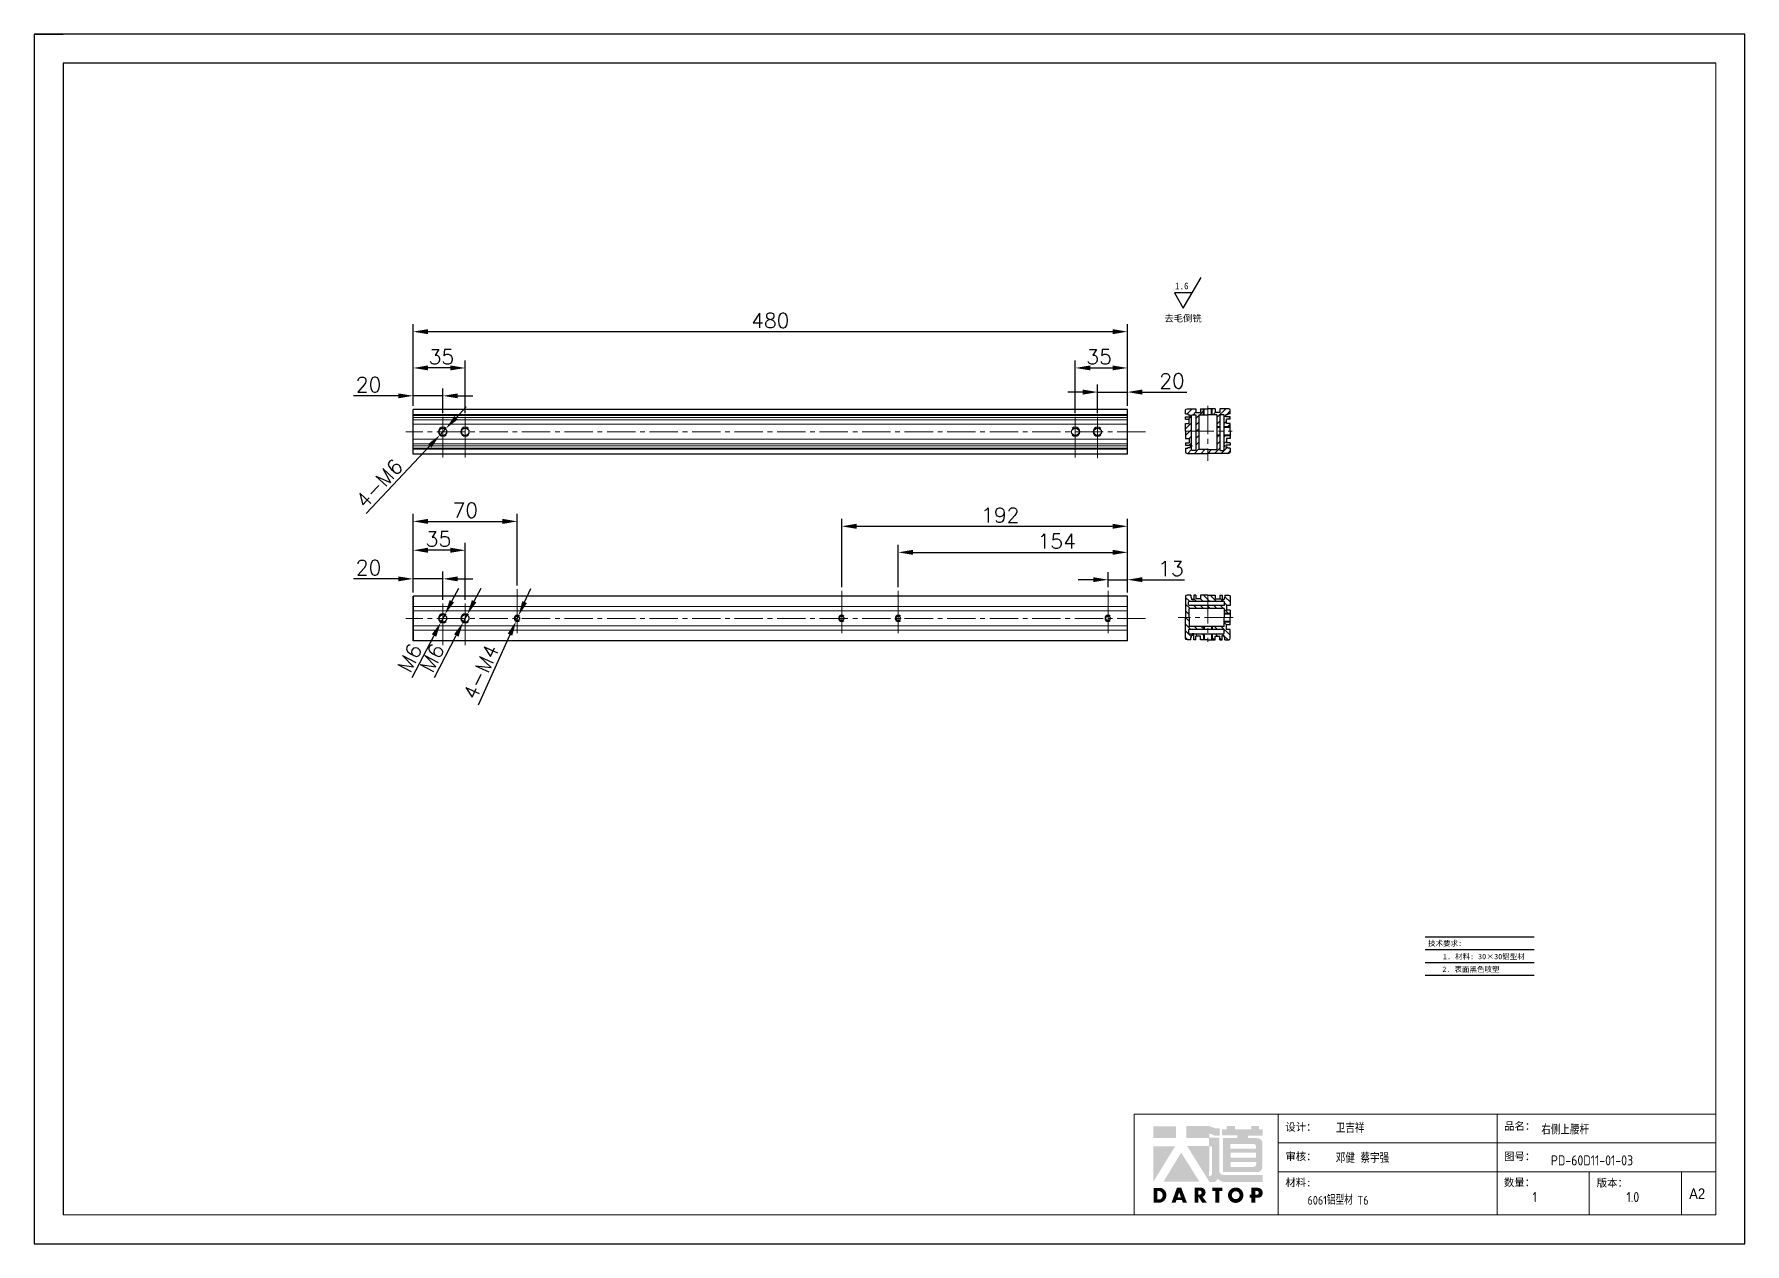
# Model space of a CAD drawing. Header units: millimetres. Extents: x -30327 to 34858, y 4015 to 75103.
# Drawn here: x -1941 to -792, y 60062 to 60875 of the extents above; entities that cross this region are included whole.
import ezdxf
from ezdxf.enums import TextEntityAlignment as Align

# ---------------------------------------------------------------- set-up
doc = ezdxf.new("R2010")
doc.units = ezdxf.units.MM
doc.linetypes.add('CENTER2', pattern=[28.575, 19.05, -3.175, 3.175, -3.175])
doc.layers.add('A-TITLEBLOCK', color=7, linetype='Continuous', lineweight=18)
for name, color, linetype in [('print', 30, 'Continuous'), ('red', 1, 'CENTER2'), ('yellow', 2, 'Continuous')]:
    doc.layers.add(name, color=color, linetype=linetype)
doc.styles.add('GB', font='GBENOR.SHX', dxfattribs={"bigfont": 'gbcbig.shx'})
doc.styles.add('HZ', font='')
doc.styles.add('SLDTEXTSTYLE0', font='simfang.ttf', dxfattribs={"bigfont": 'bigfont'})
doc.styles.add('SLDTEXTSTYLE1', font='Gothic.ttf', dxfattribs={"width": 0.913})
doc.styles.get("Standard").update_dxf_attribs({"font": 'txt', "bigfont": 'gbcbig.shx'})
doc.styles.get('HZ').set_extended_font_data('SimSun')
doc.dimstyles.new('1-4', dxfattribs={"dimscale": 4, "dimtxt": 2.5, "dimasz": 2.5, "dimexe": 1.25, "dimexo": 0.625, "dimtad": 1, "dimdsep": 46, "dimtxsty": 'Standard', "dimcen": 2.5, "dimadec": 0, "dimazin": 0, "dimtfac": 1, "dimtmove": 0, "dimatfit": 3, "dimfxl": 0, "dimarcsym": 0})

msp = doc.modelspace()

# ---------------------------------------------------------------- texts
at = {"style": 'HZ'}
for s, p in [('技术要求:', (-993.3066, 60263.9719)), ('     1. 材料: 30×30铝型材  ', (-971.2775, 60255.0753)), ('    2. 表面黑色喷塑          ', (-967.8069, 60246.4758))]:
    msp.add_text(s, height=3.61179, dxfattribs=at).set_placement(p, align=Align.MIDDLE_CENTER)
at = {"layer": 'yellow', "style": 'HZ'}
for s, p in [('1.6', (-1174.8444, 60703.5003)), ('去毛倒铣', (-1181.9213, 60681.7205))]:
    msp.add_text(s, height=4.47397, dxfattribs=at).set_placement(p)

# ---------------------------------------------------------------- blocks, each defined once
blk = doc.blocks.new('*D172')
at = {"layer": 'Defpoints', "color": 0, "transparency": 16777216}
for p in [(-1206.8, 60675), (-1686.8, 60623.4), (-1206.8, 60622.7)]:
    blk.add_point(p, dxfattribs=at)
at = {"layer": 'yellow', "color": 0, "lineweight": -2, "transparency": 16777216}
for p, q in [((-1686.8, 60625.9), (-1686.8, 60680)), ((-1206.8, 60625.2), (-1206.8, 60680)), ((-1676.8, 60675), (-1216.8, 60675))]:
    blk.add_line(p, q, dxfattribs=at)
at = {"layer": 'yellow', "color": 0, "transparency": 16777216}
for points in [[(-1676.8, 60676.7), (-1676.8, 60673.3), (-1686.8, 60675)], [(-1216.8, 60676.7), (-1216.8, 60673.3), (-1206.8, 60675)]]:
    blk.add_solid(points, dxfattribs=at)
at = {"layer": 'yellow', "color": 0, "lineweight": 9, "transparency": 16777216, "insert": (-1446.8, 60682.5), "char_height": 10, "attachment_point": 5}
blk.add_mtext('480', dxfattribs=at)
blk = doc.blocks.new('*D173')
at = {"layer": 'Defpoints', "color": 0, "transparency": 16777216}
for p in [(-1665.4, 60485), (-1668.2, 60479.7)]:
    blk.add_point(p, dxfattribs=at)
at = {"layer": 'yellow', "color": 0, "lineweight": -2, "transparency": 16777216}
for p, q in [((-1660.8, 60493.9), (-1656.2, 60502.7)), ((-1665.4, 60485), (-1668.2, 60479.7)), ((-1687.4, 60442.7), (-1672.8, 60470.8))]:
    blk.add_line(p, q, dxfattribs=at)
at = {"layer": 'yellow', "color": 0, "transparency": 16777216}
for points in [[(-1662.3, 60494.6), (-1659.3, 60493.1), (-1665.4, 60485)], [(-1674.3, 60471.6), (-1671.3, 60470), (-1668.2, 60479.7)]]:
    blk.add_solid(points, dxfattribs=at)
at = {"layer": 'yellow', "color": 0, "lineweight": 9, "transparency": 16777216, "insert": (-1689.1, 60455.8), "char_height": 10, "attachment_point": 5, "rotation": 62.5176}
blk.add_mtext('M6', dxfattribs=at)
blk = doc.blocks.new('*D174')
at = {"layer": 'Defpoints', "color": 0, "transparency": 16777216}
for p in [(-1616, 60484.2), (-1617.6, 60480.5)]:
    blk.add_point(p, dxfattribs=at)
at = {"layer": 'yellow', "color": 0, "lineweight": -2, "transparency": 16777216}
for p, q in [((-1611.9, 60493.3), (-1607.8, 60502.4)), ((-1616, 60484.2), (-1617.6, 60480.5)), ((-1643, 60424.3), (-1621.7, 60471.4))]:
    blk.add_line(p, q, dxfattribs=at)
at = {"layer": 'yellow', "color": 0, "transparency": 16777216}
for points in [[(-1613.4, 60494), (-1610.3, 60492.6), (-1616, 60484.2)], [(-1623.3, 60472.1), (-1620.2, 60470.7), (-1617.6, 60480.5)]]:
    blk.add_solid(points, dxfattribs=at)
at = {"layer": 'yellow', "color": 0, "lineweight": 9, "transparency": 16777216, "insert": (-1641.3, 60446.4), "char_height": 10, "attachment_point": 5, "rotation": 65.7077}
blk.add_mtext('4-M4', dxfattribs=at)
blk = doc.blocks.new('*D175')
at = {"layer": 'Defpoints', "color": 0, "transparency": 16777216}
for p in [(-1664.8, 60609.9), (-1668.9, 60605.5)]:
    blk.add_point(p, dxfattribs=at)
at = {"layer": 'yellow', "color": 0, "lineweight": -2, "transparency": 16777216}
for p, q in [((-1657.9, 60617.2), (-1651.1, 60624.5)), ((-1664.8, 60609.9), (-1668.9, 60605.5)), ((-1718.3, 60552.7), (-1675.7, 60598.2))]:
    blk.add_line(p, q, dxfattribs=at)
at = {"layer": 'yellow', "color": 0, "transparency": 16777216}
for points in [[(-1659.1, 60618.4), (-1656.7, 60616.1), (-1664.8, 60609.9)], [(-1676.9, 60599.4), (-1674.5, 60597.1), (-1668.9, 60605.5)]]:
    blk.add_solid(points, dxfattribs=at)
at = {"layer": 'yellow', "color": 0, "lineweight": 9, "transparency": 16777216, "insert": (-1709.6, 60573), "char_height": 10, "attachment_point": 5, "rotation": 46.886}
blk.add_mtext('4-M6', dxfattribs=at)
blk = doc.blocks.new('*D176')
at = {"layer": 'Defpoints', "color": 0, "transparency": 16777216}
for p in [(-1686.8, 60508.9), (-1686.8, 60497.3), (-1666.8, 60492.3)]:
    blk.add_point(p, dxfattribs=at)
at = {"layer": 'yellow', "color": 0, "lineweight": -2, "transparency": 16777216}
for p, q in [((-1696.8, 60508.9), (-1726.8, 60508.9)), ((-1686.8, 60499.8), (-1686.8, 60513.9)), ((-1666.8, 60508.9), (-1686.8, 60508.9)), ((-1666.8, 60494.8), (-1666.8, 60513.9)), ((-1656.8, 60508.9), (-1646.8, 60508.9))]:
    blk.add_line(p, q, dxfattribs=at)
at = {"layer": 'yellow', "color": 0, "transparency": 16777216}
for points in [[(-1696.8, 60510.5), (-1696.8, 60507.2), (-1686.8, 60508.9)], [(-1656.8, 60510.5), (-1656.8, 60507.2), (-1666.8, 60508.9)]]:
    blk.add_solid(points, dxfattribs=at)
at = {"layer": 'yellow', "color": 0, "lineweight": 9, "transparency": 16777216, "insert": (-1716.8, 60516.4), "char_height": 10, "attachment_point": 5}
blk.add_mtext('20', dxfattribs=at)
blk = doc.blocks.new('*D177')
at = {"layer": 'Defpoints', "color": 0, "transparency": 16777216}
for p in [(-1686.8, 60631.9), (-1686.8, 60622.7), (-1666.8, 60617.7)]:
    blk.add_point(p, dxfattribs=at)
at = {"layer": 'yellow', "color": 0, "lineweight": -2, "transparency": 16777216}
for p, q in [((-1696.8, 60631.9), (-1726.8, 60631.9)), ((-1686.8, 60625.2), (-1686.8, 60636.9)), ((-1666.8, 60631.9), (-1686.8, 60631.9)), ((-1666.8, 60620.2), (-1666.8, 60636.9)), ((-1656.8, 60631.9), (-1646.8, 60631.9))]:
    blk.add_line(p, q, dxfattribs=at)
at = {"layer": 'yellow', "color": 0, "transparency": 16777216}
for points in [[(-1696.8, 60633.5), (-1696.8, 60630.2), (-1686.8, 60631.9)], [(-1656.8, 60633.5), (-1656.8, 60630.2), (-1666.8, 60631.9)]]:
    blk.add_solid(points, dxfattribs=at)
at = {"layer": 'yellow', "color": 0, "lineweight": 9, "transparency": 16777216, "insert": (-1716.8, 60639.4), "char_height": 10, "attachment_point": 5}
blk.add_mtext('20', dxfattribs=at)
blk = doc.blocks.new('*D178')
at = {"layer": 'Defpoints', "color": 0, "transparency": 16777216}
for p in [(-1616.8, 60547.5), (-1686.8, 60497.3), (-1616.8, 60501.9)]:
    blk.add_point(p, dxfattribs=at)
at = {"layer": 'yellow', "color": 0, "lineweight": -2, "transparency": 16777216}
for p, q in [((-1686.8, 60499.8), (-1686.8, 60552.5)), ((-1616.8, 60504.4), (-1616.8, 60552.5)), ((-1676.8, 60547.5), (-1626.8, 60547.5))]:
    blk.add_line(p, q, dxfattribs=at)
at = {"layer": 'yellow', "color": 0, "transparency": 16777216}
for points in [[(-1676.8, 60549.2), (-1676.8, 60545.8), (-1686.8, 60547.5)], [(-1626.8, 60549.2), (-1626.8, 60545.8), (-1616.8, 60547.5)]]:
    blk.add_solid(points, dxfattribs=at)
at = {"layer": 'yellow', "color": 0, "lineweight": 9, "transparency": 16777216, "insert": (-1651.8, 60555), "char_height": 10, "attachment_point": 5}
blk.add_mtext('70', dxfattribs=at)
blk = doc.blocks.new('*D179')
at = {"layer": 'Defpoints', "color": 0, "transparency": 16777216}
for p in [(-1206.8, 60634.4), (-1206.8, 60622.7), (-1226.8, 60617.7)]:
    blk.add_point(p, dxfattribs=at)
at = {"layer": 'yellow', "color": 0, "lineweight": -2, "transparency": 16777216}
for p, q in [((-1236.8, 60634.4), (-1246.8, 60634.4)), ((-1226.8, 60620.2), (-1226.8, 60639.4)), ((-1226.8, 60634.4), (-1206.8, 60634.4)), ((-1206.8, 60625.2), (-1206.8, 60639.4)), ((-1196.8, 60634.4), (-1166.8, 60634.4))]:
    blk.add_line(p, q, dxfattribs=at)
at = {"layer": 'yellow', "color": 0, "transparency": 16777216}
for points in [[(-1236.8, 60636.1), (-1236.8, 60632.7), (-1226.8, 60634.4)], [(-1196.8, 60636.1), (-1196.8, 60632.7), (-1206.8, 60634.4)]]:
    blk.add_solid(points, dxfattribs=at)
at = {"layer": 'yellow', "color": 0, "lineweight": 9, "transparency": 16777216, "insert": (-1176.8, 60641.9), "char_height": 10, "attachment_point": 5}
blk.add_mtext('20', dxfattribs=at)
blk = doc.blocks.new('*D180')
at = {"layer": 'Defpoints', "color": 0, "transparency": 16777216}
for p in [(-1206.8, 60508.3), (-1219.8, 60500.9), (-1206.8, 60497.3)]:
    blk.add_point(p, dxfattribs=at)
at = {"layer": 'yellow', "color": 0, "lineweight": -2, "transparency": 16777216}
for p, q in [((-1229.8, 60508.3), (-1239.8, 60508.3)), ((-1219.8, 60503.4), (-1219.8, 60513.3)), ((-1219.8, 60508.3), (-1206.8, 60508.3)), ((-1206.8, 60499.8), (-1206.8, 60513.3)), ((-1196.8, 60508.3), (-1168.5, 60508.3))]:
    blk.add_line(p, q, dxfattribs=at)
at = {"layer": 'yellow', "color": 0, "transparency": 16777216}
for points in [[(-1229.8, 60510), (-1229.8, 60506.7), (-1219.8, 60508.3)], [(-1196.8, 60510), (-1196.8, 60506.7), (-1206.8, 60508.3)]]:
    blk.add_solid(points, dxfattribs=at)
at = {"layer": 'yellow', "color": 0, "lineweight": 9, "transparency": 16777216, "insert": (-1177.6, 60515.8), "char_height": 10, "attachment_point": 5}
blk.add_mtext('13', dxfattribs=at)
blk = doc.blocks.new('*D181')
at = {"layer": 'Defpoints', "color": 0, "transparency": 16777216}
for p in [(-1206.8, 60526.7), (-1360.8, 60500.9), (-1206.8, 60497.3)]:
    blk.add_point(p, dxfattribs=at)
at = {"layer": 'yellow', "color": 0, "lineweight": -2, "transparency": 16777216}
for p, q in [((-1360.8, 60503.4), (-1360.8, 60531.7)), ((-1350.8, 60526.7), (-1216.8, 60526.7)), ((-1206.8, 60499.8), (-1206.8, 60531.7))]:
    blk.add_line(p, q, dxfattribs=at)
at = {"layer": 'yellow', "color": 0, "transparency": 16777216}
for points in [[(-1350.8, 60528.4), (-1350.8, 60525), (-1360.8, 60526.7)], [(-1216.8, 60528.4), (-1216.8, 60525), (-1206.8, 60526.7)]]:
    blk.add_solid(points, dxfattribs=at)
at = {"layer": 'yellow', "color": 0, "lineweight": 9, "transparency": 16777216, "insert": (-1254.3, 60534.2), "char_height": 10, "attachment_point": 5}
blk.add_mtext('154', dxfattribs=at)
blk = doc.blocks.new('*D410')
at = {"layer": 'Defpoints', "color": 0, "transparency": 16777216}
for p in [(-1686.8, 60650.6), (-1686.8, 60622.7), (-1651.8, 60617.7)]:
    blk.add_point(p, dxfattribs=at)
at = {"layer": 'yellow', "color": 0, "lineweight": -2, "transparency": 16777216}
for p, q in [((-1686.8, 60625.2), (-1686.8, 60655.6)), ((-1651.8, 60620.2), (-1651.8, 60655.6)), ((-1661.8, 60650.6), (-1676.8, 60650.6))]:
    blk.add_line(p, q, dxfattribs=at)
at = {"layer": 'yellow', "color": 0, "transparency": 16777216}
for points in [[(-1676.8, 60652.3), (-1676.8, 60649), (-1686.8, 60650.6)], [(-1661.8, 60652.3), (-1661.8, 60649), (-1651.8, 60650.6)]]:
    blk.add_solid(points, dxfattribs=at)
at = {"layer": 'yellow', "color": 0, "lineweight": 9, "transparency": 16777216, "insert": (-1667.8, 60658.1), "char_height": 10, "attachment_point": 5}
blk.add_mtext('35', dxfattribs=at)
blk = doc.blocks.new('*D411')
at = {"layer": 'Defpoints', "color": 0, "transparency": 16777216}
for p in [(-1206.8, 60650.6), (-1206.8, 60622.7), (-1241.8, 60617.7)]:
    blk.add_point(p, dxfattribs=at)
at = {"layer": 'yellow', "color": 0, "lineweight": -2, "transparency": 16777216}
for p, q in [((-1241.8, 60620.2), (-1241.8, 60655.6)), ((-1206.8, 60625.2), (-1206.8, 60655.6)), ((-1231.8, 60650.6), (-1216.8, 60650.6))]:
    blk.add_line(p, q, dxfattribs=at)
at = {"layer": 'yellow', "color": 0, "transparency": 16777216}
for points in [[(-1231.8, 60652.3), (-1231.8, 60649), (-1241.8, 60650.6)], [(-1216.8, 60652.3), (-1216.8, 60649), (-1206.8, 60650.6)]]:
    blk.add_solid(points, dxfattribs=at)
at = {"layer": 'yellow', "color": 0, "lineweight": 9, "transparency": 16777216, "insert": (-1225.8, 60658.1), "char_height": 10, "attachment_point": 5}
blk.add_mtext('35', dxfattribs=at)
blk = doc.blocks.new('*D412')
at = {"layer": 'Defpoints', "color": 0, "transparency": 16777216}
for p in [(-1650.4, 60485), (-1653.2, 60479.7)]:
    blk.add_point(p, dxfattribs=at)
at = {"layer": 'yellow', "color": 0, "lineweight": -2, "transparency": 16777216}
for p, q in [((-1645.8, 60493.9), (-1641.2, 60502.7)), ((-1650.4, 60485), (-1653.2, 60479.7)), ((-1672.4, 60442.7), (-1657.8, 60470.8))]:
    blk.add_line(p, q, dxfattribs=at)
at = {"layer": 'yellow', "color": 0, "transparency": 16777216}
for points in [[(-1647.3, 60494.6), (-1644.3, 60493.1), (-1650.4, 60485)], [(-1659.3, 60471.6), (-1656.3, 60470), (-1653.2, 60479.7)]]:
    blk.add_solid(points, dxfattribs=at)
at = {"layer": 'yellow', "color": 0, "lineweight": 9, "transparency": 16777216, "insert": (-1674.1, 60455.8), "char_height": 10, "attachment_point": 5, "rotation": 62.5176}
blk.add_mtext('M6', dxfattribs=at)
blk = doc.blocks.new('*D413')
at = {"layer": 'Defpoints', "color": 0, "transparency": 16777216}
for p in [(-1686.8, 60528.1), (-1686.8, 60497.3), (-1651.8, 60492.3)]:
    blk.add_point(p, dxfattribs=at)
at = {"layer": 'yellow', "color": 0, "lineweight": -2, "transparency": 16777216}
for p, q in [((-1686.8, 60499.8), (-1686.8, 60533.1)), ((-1661.8, 60528.1), (-1676.8, 60528.1)), ((-1651.8, 60494.8), (-1651.8, 60533.1))]:
    blk.add_line(p, q, dxfattribs=at)
at = {"layer": 'yellow', "color": 0, "transparency": 16777216}
for points in [[(-1676.8, 60529.8), (-1676.8, 60526.4), (-1686.8, 60528.1)], [(-1661.8, 60529.8), (-1661.8, 60526.4), (-1651.8, 60528.1)]]:
    blk.add_solid(points, dxfattribs=at)
at = {"layer": 'yellow', "color": 0, "lineweight": 9, "transparency": 16777216, "insert": (-1669.8, 60535.6), "char_height": 10, "attachment_point": 5}
blk.add_mtext('35', dxfattribs=at)
blk = doc.blocks.new('*D414')
at = {"layer": 'Defpoints', "color": 0, "transparency": 16777216}
for p in [(-1206.8, 60544.2), (-1398.8, 60500.9), (-1206.8, 60497.3)]:
    blk.add_point(p, dxfattribs=at)
at = {"layer": 'yellow', "color": 0, "lineweight": -2, "transparency": 16777216}
for p, q in [((-1398.8, 60503.4), (-1398.8, 60549.2)), ((-1388.8, 60544.2), (-1216.8, 60544.2)), ((-1206.8, 60499.8), (-1206.8, 60549.2))]:
    blk.add_line(p, q, dxfattribs=at)
at = {"layer": 'yellow', "color": 0, "transparency": 16777216}
for points in [[(-1388.8, 60545.9), (-1388.8, 60542.5), (-1398.8, 60544.2)], [(-1216.8, 60545.9), (-1216.8, 60542.5), (-1206.8, 60544.2)]]:
    blk.add_solid(points, dxfattribs=at)
at = {"layer": 'yellow', "color": 0, "lineweight": 9, "transparency": 16777216, "insert": (-1292.3, 60551.7), "char_height": 10, "attachment_point": 5}
blk.add_mtext('192', dxfattribs=at)
blk = doc.blocks.new('Dartop Logo')
at = {"true_color": 0xc40018}
h = blk.add_hatch(color=12, dxfattribs=at)
h.set_gradient(color1=(196, 0, 24), color2=(196, 0, 24), tint=1)
h.paths.add_polyline_path([(30.39, -3.87), (33.08, -5.04), (35.99, -5.04), (35.99, -1.19), (33.59, -1.19), (30.46, 0.05), (17.94, 0.05), (17.94, -6.46), (30.12, -6.46), (30.12, -6.59), (30.12, -10.75), (18.31, -10.75), (30.46, -30.31), (32.87, -30.31, 0.279375), (34.63, -28.6), (34.63, -28.51), (34.84, -28.51, 0.143145), (38.15, -30.2), (59.27, -30.2), (59.27, -26.49), (38.06, -26.49, -0.414214), (35.75, -24.18), (35.75, -6.26), (30.39, -6.26)])
h.paths.add_polyline_path([(30.25, -10.84), (31.8, -10.84), (31.8, -26.02, -0.088936), (30.9, -26.94), (30.24, -26.94)], flags=16)
h = blk.add_hatch(color=12, dxfattribs=at)
h.set_gradient(color1=(196, 0, 24), color2=(196, 0, 24), tint=1)
h.paths.add_polyline_path([(59.24, -1.73), (57.36, -1.73), (57.36, 0.06), (53.06, 0.06), (53.06, -1.64), (44.29, -1.64), (44.29, 0.15), (39.7, 0.15), (39.7, -1.67), (37.16, -1.67), (37.16, -4.97), (45.54, -4.97), (45.54, -6.42), (37.73, -6.42), (37.73, -24.88), (56.26, -24.88, 0.414214), (59.15, -21.99), (59.15, -9.35, 0.414214), (56.26, -6.46), (51.36, -6.46), (51.36, -5.03), (59.24, -5.03)])
h.paths.add_polyline_path([(54.21, -9.59, -0.414214), (55.66, -11.04), (55.66, -12.1), (41.79, -12.1), (41.79, -9.59)], flags=16)
h.paths.add_polyline_path([(55.57, -14.33), (55.57, -17.01), (41.88, -17.01), (41.88, -14.33)], flags=16)
h.paths.add_polyline_path([(55.75, -19.43), (55.75, -20.57, -0.414214), (54.3, -22.02), (41.88, -22.02), (41.88, -19.43)], flags=16)
h = blk.add_hatch(color=12, dxfattribs=at)
h.set_gradient(color1=(196, 0, 24), color2=(196, 0, 24), tint=1)
h.paths.add_polyline_path([(12.18, 0), (0, 0), (0, -6.37), (12.18, -6.37)])
h = blk.add_hatch(color=12, dxfattribs=at)
h.set_gradient(color1=(196, 0, 24), color2=(196, 0, 24), tint=1)
h.paths.add_polyline_path([(11.79, -10.83), (0.03, -10.83), (0.03, -30.03)])
h = blk.add_hatch(color=12, dxfattribs=at)
h.set_gradient(color1=(196, 0, 24), color2=(196, 0, 24), tint=1)
h.paths.add_polyline_path([(15.05, -14.31), (5.44, -30.15), (25.01, -30.15)])
at = {"true_color": 0x646464}
h = blk.add_hatch(color=251, dxfattribs=at)
h.set_gradient(color1=(100, 100, 100), color2=(100, 100, 100), tint=1)
h.paths.add_polyline_path([(4.15, -33.43), (0.11, -33.43), (0.11, -41.5), (3.51, -41.5, 0.793016)])
h.paths.add_polyline_path([(3.57, -39.73), (2.16, -39.73), (2.16, -35.19), (3.42, -35.19, -0.671361)], flags=16)
h = blk.add_hatch(color=251, dxfattribs=at)
h.set_gradient(color1=(100, 100, 100), color2=(100, 100, 100), tint=1)
h.paths.add_polyline_path([(15.08, -33.36), (12.78, -33.36), (9.82, -41.51), (12, -41.51), (12.51, -40.06), (15.46, -40.06), (15.99, -41.52), (18.19, -41.52)])
h.paths.add_polyline_path([(14.9, -38.51), (13.07, -38.51), (13.97, -35.95)], flags=16)
h = blk.add_hatch(color=251, dxfattribs=at)
h.set_gradient(color1=(100, 100, 100), color2=(100, 100, 100), tint=1)
h.paths.add_polyline_path([(26.27, -33.36), (22.3, -33.36), (22.3, -41.51), (24.4, -41.51), (24.4, -38.28), (26.55, -41.54), (29.09, -41.54), (26.61, -38.3, 0.744055)])
h.paths.add_polyline_path([(24.38, -37.08), (24.38, -34.94), (25.32, -34.94, -0.796809), (25.3, -37.08)], flags=16)
h = blk.add_hatch(color=251, dxfattribs=at)
h.set_gradient(color1=(100, 100, 100), color2=(100, 100, 100), tint=1)
h.paths.add_polyline_path([(37.44, -33.4), (31.88, -33.4), (31.88, -35.16), (33.61, -35.16), (33.61, -41.52), (35.69, -41.52), (35.69, -35.16), (37.44, -35.16)])
h = blk.add_hatch(color=251, dxfattribs=at)
h.set_gradient(color1=(100, 100, 100), color2=(100, 100, 100), tint=1)
h.paths.add_polyline_path([(40.46, -37.41, 1), (48.83, -37.41, 1)])
h.paths.add_polyline_path([(46.8, -37.41, -1), (42.5, -37.41, -1)], flags=16)
h = blk.add_hatch(color=251, dxfattribs=at)
h.set_gradient(color1=(100, 100, 100), color2=(100, 100, 100), tint=1)
h.paths.add_polyline_path([(56.85, -33.38), (56.73, -33.38), (53.19, -33.38), (53.19, -37.19), (52.26, -37.19), (52.26, -38.73), (53.18, -38.73), (53.18, -41.5), (55.24, -41.5), (55.24, -38.72), (57.51, -38.72, 0.812304)])
h.paths.add_polyline_path([(55.21, -37.18), (55.21, -35.05), (56.39, -35.05, -0.778213), (56.27, -37.18)], flags=16)
blk = doc.blocks.new('DT-A2-TITLE')
for p, q in [((594, 420), (0, 420)), ((0, 420), (0, 420)), ((0, 420), (0, 0)), ((0, 420), (10, 420)), ((594, 0), (594, 420)), ((10, 410), (10, 10)), ((584, 410), (10, 410))]:
    blk.add_line(p, q)
at = {"layer": 'A-TITLEBLOCK', "color": 7}
for p, q in [((584, 410), (584, 10)), ((594, 0), (594, 297)), ((382, 10), (382, 45)), ((584, 45), (382, 45)), ((432, 45), (432, 10)), ((508, 45), (508, 10)), ((584, 35), (432, 35)), ((432, 25), (584.08, 25)), ((540, 10), (540, 25)), ((572, 10), (572, 25)), ((10, 10), (584, 10)), ((0, 0), (594, 0))]:
    blk.add_line(p, q, dxfattribs=at)
at = {"layer": 'A-TITLEBLOCK', "xscale": 0.6400000000000001, "yscale": 0.6400000000000001, "zscale": 0.6400000000000001}
blk.add_blockref('Dartop Logo', (388.65, 40.81), dxfattribs=at)
at = {"style": 'GB'}
for tag, p, height in [('#设计', (451.96, 38.52), 3.5), ('#品名', (523.32, 37.95), 3.5), ('#审核', (451.99, 28.1), 3.5), ('#图号', (526.67, 27.2), 3.5), ('#数量', (520.33, 14.51), 3.5), ('#版本', (552.92, 14.47), 3.5), ('#材料说明', (442.15, 13.59), 3)]:
    blk.add_attdef(tag, p, '', height=height, dxfattribs=at)
at = {"layer": 'A-TITLEBLOCK', "color": 7, "attachment_point": 1}
for s, insert, char_height, style in [('设计：', (434.47, 41.87), 2.646, 'SLDTEXTSTYLE0'), ('品名：', (510.43, 42.19), 2.646, 'SLDTEXTSTYLE0'), ('审核：', (434.47, 31.64), 2.646, 'SLDTEXTSTYLE0'), ('图号：', (510.4, 31.66), 2.646, 'SLDTEXTSTYLE0'), ('材料:', (434.47, 22.62), 2.646, 'SLDTEXTSTYLE0'), ('数量：', (510.35, 22.64), 2.646, 'SLDTEXTSTYLE0'), ('版本：', (542.59, 22.48), 2.646, 'SLDTEXTSTYLE0'), ('A2', (574.7, 19.21), 3.704, 'SLDTEXTSTYLE1')]:
    blk.add_mtext(s, dxfattribs=dict(at, insert=insert, char_height=char_height, style=style))

# ---------------------------------------------------------------- dimensions: what is measured, and where the dimension line sits
at = {"layer": 'yellow', "lineweight": 9}
for base, p1, p2, picture, middle in [((-1206.804, 60675.0164), (-1686.804, 60623.3552), (-1206.804, 60622.7302), '*D172', (-1446.804, 60682.5164)), ((-1616.804, 60547.5046), (-1686.804, 60497.3361), (-1616.804, 60501.8744), '*D178', (-1651.804, 60555.0046))]:
    dim = msp.add_linear_dim(base=base, p1=p1, p2=p2, dimstyle='1-4', dxfattribs=at)
    dim.commit()
    dim.dimension.update_dxf_attribs({"geometry": picture, "text_midpoint": middle})
for base, p1, p2, picture, middle in [((-1686.804, 60650.6198), (-1651.804, 60617.7302), (-1686.804, 60622.7302), '*D410', (-1667.804, 60650.6198)), ((-1686.804, 60631.8568), (-1666.804, 60617.7302), (-1686.804, 60622.7302), '*D177', (-1716.804, 60631.8568)), ((-1206.804, 60544.209), (-1398.804, 60500.8825), (-1206.804, 60497.3361), '*D414', (-1292.304, 60544.209)), ((-1686.804, 60528.0959), (-1651.804, 60492.3361), (-1686.804, 60497.3361), '*D413', (-1669.804, 60528.0959)), ((-1206.804, 60526.6927), (-1360.804, 60500.8825), (-1206.804, 60497.3361), '*D181', (-1254.304, 60526.6927)), ((-1686.804, 60508.8645), (-1666.804, 60492.3361), (-1686.804, 60497.3361), '*D176', (-1716.804, 60508.8645)), ((-1206.804, 60508.3394), (-1219.804, 60500.8825), (-1206.804, 60497.3361), '*D180', (-1177.6374, 60508.3394))]:
    dim = msp.add_linear_dim(base=base, p1=p1, p2=p2, dimstyle='1-4', dxfattribs=at)
    dim.commit()
    dim.dimension.update_dxf_attribs({"geometry": picture, "text_midpoint": middle, "dimtype": 160})
for base, p1, picture, middle in [((-1206.804, 60650.6198), (-1241.804, 60617.7302), '*D411', (-1225.804, 60650.6198)), ((-1206.804, 60634.3976), (-1226.804, 60617.7302), '*D179', (-1176.804, 60634.3976))]:
    dim = msp.add_linear_dim(base=base, p1=p1, p2=(-1206.804, 60622.7302), angle=180, dimstyle='1-4', dxfattribs=at)
    dim.commit()
    dim.dimension.update_dxf_attribs({"geometry": picture, "text_midpoint": middle, "dimtype": 160})
dim = msp.add_diameter_dim_2p(p1=(-1664.7537, 60609.9201), p2=(-1668.8544, 60605.5402), text='4-M6', dimstyle='1-4', dxfattribs=at)
dim.commit()
dim.dimension.update_dxf_attribs({"geometry": '*D175', "text_midpoint": (-1704.1064, 60567.8875), "dimtype": 163})
for p1, p2, text, picture, middle in [((-1665.4196, 60484.9976), (-1668.1884, 60479.6747), 'M6', '*D173', (-1689.0709, 60455.7818)), ((-1650.4196, 60484.9976), (-1653.1884, 60479.6747), 'M6', '*D412', (-1674.0709, 60455.7818)), ((-1615.9812, 60484.159), (-1617.6268, 60480.5132), '4-M4', '*D174', (-1641.2613, 60446.3808))]:
    dim = msp.add_diameter_dim_2p(p1=p1, p2=p2, text=text, dimstyle='1-4', dxfattribs=at)
    dim.commit()
    dim.dimension.update_dxf_attribs({"geometry": picture, "text_midpoint": middle})

# ---------------------------------------------------------------- hatches: boundary and pattern name
at = {"layer": 'yellow', "lineweight": 9}
h = msp.add_hatch(dxfattribs=at)
h.set_pattern_fill('ANSI31', color=256, style=0)
h.set_pattern_definition([(45, (-2402.024, 59788.5007), (-2.245064, 2.245064), [])])
h.paths.add_polyline_path([(-1163.7187, 60618.7134, -0.414213562), (-1163.2187, 60619.2134), (-1161.2187, 60619.2134, -0.414213562), (-1160.7187, 60618.7134), (-1160.7187, 60608.2134), (-1158.7187, 60608.2134), (-1158.7187, 60619.2134), (-1157.7187, 60619.2134), (-1155.7187, 60619.2134), (-1155.7187, 60623.2134), (-1157.7187, 60623.2134), (-1157.7187, 60620.7134), (-1160.7187, 60620.7134), (-1160.7187, 60623.2134), (-1166.7187, 60623.2134, 0.414213562), (-1167.7187, 60622.2134), (-1167.7187, 60619.7134), (-1166.2187, 60619.7134, 0.414213562), (-1165.7187, 60619.2134), (-1165.2187, 60619.2134), (-1164.7187, 60619.2134), (-1164.7187, 60617.7134), (-1167.7187, 60617.7134), (-1167.7187, 60616.2134), (-1165.2187, 60616.2134), (-1165.2187, 60613.2134), (-1167.7187, 60613.2134), (-1167.7187, 60608.2134), (-1163.7187, 60608.2134)])
h.paths.add_polyline_path([(-1158.7187, 60608.2134), (-1160.7187, 60608.2134), (-1160.7187, 60595.7134, -0.414213562), (-1161.2187, 60595.2134), (-1163.2187, 60595.2134, -0.414213562), (-1163.7187, 60595.7134), (-1163.7187, 60608.2134), (-1167.7187, 60608.2134), (-1167.7187, 60603.2134), (-1165.2187, 60603.2134), (-1165.2187, 60600.2134), (-1167.7187, 60600.2134), (-1167.7187, 60598.7134), (-1164.7187, 60598.7134), (-1164.7187, 60597.2134), (-1165.2187, 60597.2134), (-1165.7187, 60597.2134, 0.414213562), (-1166.2187, 60596.7134), (-1167.7187, 60596.7134), (-1167.7187, 60594.2134, 0.414213562), (-1166.7187, 60593.2134), (-1152.7187, 60593.2134), (-1152.7187, 60595.7134), (-1158.7187, 60595.7134)])
h.paths.add_polyline_path([(-1155.2187, 60623.2134), (-1155.7187, 60623.2134), (-1155.7187, 60619.2134), (-1155.2187, 60619.2134)])
h.paths.add_polyline_path([(-1149.7187, 60623.2134), (-1150.2187, 60623.2134), (-1150.2187, 60619.2134), (-1149.7187, 60619.2134)])
h.paths.add_polyline_path([(-1137.7187, 60622.2134, 0.414213562), (-1138.7187, 60623.2134), (-1144.7187, 60623.2134), (-1144.7187, 60620.7134), (-1147.7187, 60620.7134), (-1147.7187, 60623.2134), (-1149.7187, 60623.2134), (-1149.7187, 60619.2134), (-1147.7187, 60619.2134), (-1146.7187, 60619.2134), (-1146.7187, 60611.2134), (-1144.7187, 60611.2134), (-1144.7187, 60618.7134, -0.414213562), (-1144.2187, 60619.2134), (-1142.2187, 60619.2134, -0.414213562), (-1141.7187, 60618.7134), (-1141.7187, 60617.7134), (-1141.7187, 60611.2134), (-1137.7187, 60611.2134), (-1137.7187, 60613.2134), (-1140.2187, 60613.2134), (-1140.2187, 60616.2134), (-1137.7187, 60616.2134), (-1137.7187, 60617.7134), (-1140.7187, 60617.7134), (-1140.7187, 60619.2134), (-1140.2187, 60619.2134), (-1139.7187, 60619.2134, 0.414213562), (-1139.2187, 60619.7134), (-1137.7187, 60619.7134)])
h.paths.add_polyline_path([(-1137.7187, 60611.2134), (-1141.7187, 60611.2134), (-1141.7187, 60610.7134), (-1137.7187, 60610.7134)])
h.paths.add_polyline_path([(-1144.7187, 60611.2134), (-1146.7187, 60611.2134), (-1146.7187, 60610.7134), (-1144.7187, 60610.7134)])
h.paths.add_polyline_path([(-1144.7187, 60605.7134), (-1146.7187, 60605.7134), (-1146.7187, 60605.2134), (-1144.7187, 60605.2134)])
h.paths.add_polyline_path([(-1137.7187, 60605.7134), (-1141.7187, 60605.7134), (-1141.7187, 60605.2134), (-1137.7187, 60605.2134)])
h.paths.add_polyline_path([(-1137.7187, 60605.2134), (-1141.7187, 60605.2134), (-1141.7187, 60595.7134, -0.414213562), (-1142.2187, 60595.2134), (-1144.2187, 60595.2134, -0.414213562), (-1144.7187, 60595.7134), (-1144.7187, 60605.2134), (-1146.7187, 60605.2134), (-1146.7187, 60595.7134), (-1152.7187, 60595.7134), (-1152.7187, 60593.2134), (-1138.7187, 60593.2134, 0.414213562), (-1137.7187, 60594.2134), (-1137.7187, 60596.7134), (-1139.2187, 60596.7134, 0.414213562), (-1139.7187, 60597.2134), (-1140.2187, 60597.2134), (-1140.7187, 60597.2134), (-1140.7187, 60598.7134), (-1137.7187, 60598.7134), (-1137.7187, 60600.2134), (-1140.2187, 60600.2134), (-1140.2187, 60603.2134), (-1137.7187, 60603.2134)])
h = msp.add_hatch(dxfattribs=at)
h.set_pattern_fill('ANSI31', color=256, angle=-90, style=0)
h.set_pattern_definition([(315, (-1972.4315, 61732.225), (2.245064, 2.245064), [])])
h.paths.add_polyline_path([(-1142.2187, 60493.9199, -0.414213562), (-1141.7187, 60493.4199), (-1141.7187, 60491.4199, -0.414213562), (-1142.2187, 60490.9199), (-1152.7187, 60490.9199), (-1152.7187, 60488.9199), (-1141.7187, 60488.9199), (-1141.7187, 60487.9199), (-1141.7187, 60485.9199), (-1137.7187, 60485.9199), (-1137.7187, 60487.9199), (-1140.2187, 60487.9199), (-1140.2187, 60490.9199), (-1137.7187, 60490.9199), (-1137.7187, 60496.9199, 0.414213562), (-1138.7187, 60497.9199), (-1141.2187, 60497.9199), (-1141.2187, 60496.4199, 0.414213562), (-1141.7187, 60495.9199), (-1141.7187, 60495.4199), (-1141.7187, 60494.9199), (-1143.2187, 60494.9199), (-1143.2187, 60497.9199), (-1144.7187, 60497.9199), (-1144.7187, 60495.4199), (-1147.7187, 60495.4199), (-1147.7187, 60497.9199), (-1152.7187, 60497.9199), (-1152.7187, 60493.9199)])
h.paths.add_polyline_path([(-1152.7187, 60488.9199), (-1152.7187, 60490.9199), (-1165.2187, 60490.9199, -0.414213562), (-1165.7187, 60491.4199), (-1165.7187, 60493.4199, -0.414213562), (-1165.2187, 60493.9199), (-1152.7187, 60493.9199), (-1152.7187, 60497.9199), (-1157.7187, 60497.9199), (-1157.7187, 60495.4199), (-1160.7187, 60495.4199), (-1160.7187, 60497.9199), (-1162.2187, 60497.9199), (-1162.2187, 60494.9199), (-1163.7187, 60494.9199), (-1163.7187, 60495.4199), (-1163.7187, 60495.9199, 0.414213562), (-1164.2187, 60496.4199), (-1164.2187, 60497.9199), (-1166.7187, 60497.9199, 0.414213562), (-1167.7187, 60496.9199), (-1167.7187, 60482.9199), (-1165.2187, 60482.9199), (-1165.2187, 60488.9199)])
h.paths.add_polyline_path([(-1137.7187, 60485.4199), (-1137.7187, 60485.9199), (-1141.7187, 60485.9199), (-1141.7187, 60485.4199)])
h.paths.add_polyline_path([(-1137.7187, 60479.9199), (-1137.7187, 60480.4199), (-1141.7187, 60480.4199), (-1141.7187, 60479.9199)])
h.paths.add_polyline_path([(-1138.7187, 60467.9199, 0.414213562), (-1137.7187, 60468.9199), (-1137.7187, 60474.9199), (-1140.2187, 60474.9199), (-1140.2187, 60477.9199), (-1137.7187, 60477.9199), (-1137.7187, 60479.9199), (-1141.7187, 60479.9199), (-1141.7187, 60477.9199), (-1141.7187, 60476.9199), (-1149.7187, 60476.9199), (-1149.7187, 60474.9199), (-1142.2187, 60474.9199, -0.414213562), (-1141.7187, 60474.4199), (-1141.7187, 60472.4199, -0.414213562), (-1142.2187, 60471.9199), (-1143.2187, 60471.9199), (-1149.7187, 60471.9199), (-1149.7187, 60467.9199), (-1147.7187, 60467.9199), (-1147.7187, 60470.4199), (-1144.7187, 60470.4199), (-1144.7187, 60467.9199), (-1143.2187, 60467.9199), (-1143.2187, 60470.9199), (-1141.7187, 60470.9199), (-1141.7187, 60470.4199), (-1141.7187, 60469.9199, 0.414213562), (-1141.2187, 60469.4199), (-1141.2187, 60467.9199)])
h.paths.add_polyline_path([(-1149.7187, 60467.9199), (-1149.7187, 60471.9199), (-1150.2187, 60471.9199), (-1150.2187, 60467.9199)])
h.paths.add_polyline_path([(-1149.7187, 60474.9199), (-1149.7187, 60476.9199), (-1150.2187, 60476.9199), (-1150.2187, 60474.9199)])
h.paths.add_polyline_path([(-1155.2187, 60474.9199), (-1155.2187, 60476.9199), (-1155.7187, 60476.9199), (-1155.7187, 60474.9199)])
h.paths.add_polyline_path([(-1155.2187, 60467.9199), (-1155.2187, 60471.9199), (-1155.7187, 60471.9199), (-1155.7187, 60467.9199)])
h.paths.add_polyline_path([(-1155.7187, 60467.9199), (-1155.7187, 60471.9199), (-1165.2187, 60471.9199, -0.414213562), (-1165.7187, 60472.4199), (-1165.7187, 60474.4199, -0.414213562), (-1165.2187, 60474.9199), (-1155.7187, 60474.9199), (-1155.7187, 60476.9199), (-1165.2187, 60476.9199), (-1165.2187, 60482.9199), (-1167.7187, 60482.9199), (-1167.7187, 60468.9199, 0.414213562), (-1166.7187, 60467.9199), (-1164.2187, 60467.9199), (-1164.2187, 60469.4199, 0.414213562), (-1163.7187, 60469.9199), (-1163.7187, 60470.4199), (-1163.7187, 60470.9199), (-1162.2187, 60470.9199), (-1162.2187, 60467.9199), (-1160.7187, 60467.9199), (-1160.7187, 60470.4199), (-1157.7187, 60470.4199), (-1157.7187, 60467.9199)])

# ---------------------------------------------------------------- linework, layer by layer
for p, q in [((-1686.804, 60592.7302), (-1686.804, 60622.7302)), ((-1206.804, 60622.7302), (-1686.804, 60622.7302)), ((-1206.804, 60592.7302), (-1206.804, 60622.7302)), ((-1167.7187, 60619.7134), (-1166.2187, 60619.7134)), ((-1165.2187, 60619.2134), (-1164.7187, 60619.2134)), ((-1164.7187, 60617.7134), (-1164.7187, 60619.2134)), ((-1163.7187, 60617.7134), (-1163.7187, 60618.7134)), ((-1160.7187, 60620.7134), (-1157.7187, 60620.7134)), ((-1158.7187, 60619.2134), (-1157.7187, 60619.2134)), ((-1157.7187, 60623.2134), (-1152.7187, 60623.2134)), ((-1157.7187, 60619.2134), (-1152.7187, 60619.2134)), ((-1155.7187, 60619.2134), (-1155.7187, 60623.2134)), ((-1155.2187, 60619.2134), (-1155.2187, 60623.2134)), ((-1147.7187, 60623.2134), (-1152.7187, 60623.2134)), ((-1147.7187, 60619.2134), (-1152.7187, 60619.2134)), ((-1150.2187, 60619.2134), (-1150.2187, 60623.2134)), ((-1149.7187, 60619.2134), (-1149.7187, 60623.2134)), ((-1144.7187, 60620.7134), (-1147.7187, 60620.7134)), ((-1146.7187, 60619.2134), (-1147.7187, 60619.2134)), ((-1141.7187, 60617.7134), (-1141.7187, 60618.7134)), ((-1140.2187, 60619.2134), (-1140.7187, 60619.2134)), ((-1140.7187, 60617.7134), (-1140.7187, 60619.2134)), ((-1137.7187, 60619.7134), (-1139.2187, 60619.7134)), ((-1167.7187, 60616.2134), (-1167.7187, 60617.7134)), ((-1167.7187, 60617.7134), (-1164.7187, 60617.7134)), ((-1167.7187, 60616.2134), (-1165.2187, 60616.2134)), ((-1167.7187, 60613.2134), (-1165.2187, 60613.2134)), ((-1167.7187, 60608.2134), (-1167.7187, 60613.2134)), ((-1167.7187, 60608.2134), (-1167.7187, 60603.2134)), ((-1165.2187, 60613.2134), (-1165.2187, 60616.2134)), ((-1146.7187, 60611.2134), (-1144.7187, 60611.2134)), ((-1146.7187, 60610.7134), (-1144.7187, 60610.7134)), ((-1141.7187, 60611.2134), (-1137.7187, 60611.2134)), ((-1141.7187, 60610.7134), (-1137.7187, 60610.7134)), ((-1137.7187, 60617.7134), (-1140.7187, 60617.7134)), ((-1137.7187, 60616.2134), (-1140.2187, 60616.2134)), ((-1140.2187, 60613.2134), (-1140.2187, 60616.2134)), ((-1137.7187, 60613.2134), (-1140.2187, 60613.2134)), ((-1137.7187, 60616.2134), (-1137.7187, 60617.7134)), ((-1137.7187, 60608.2134), (-1137.7187, 60613.2134)), ((-1137.7187, 60608.2134), (-1137.7187, 60603.2134)), ((-1167.7187, 60603.2134), (-1165.2187, 60603.2134)), ((-1167.7187, 60600.2134), (-1167.7187, 60598.7134)), ((-1167.7187, 60600.2134), (-1165.2187, 60600.2134)), ((-1167.7187, 60598.7134), (-1164.7187, 60598.7134)), ((-1167.7187, 60596.7134), (-1166.2187, 60596.7134)), ((-1165.2187, 60603.2134), (-1165.2187, 60600.2134)), ((-1165.2187, 60597.2134), (-1164.7187, 60597.2134)), ((-1164.7187, 60598.7134), (-1164.7187, 60597.2134)), ((-1163.7187, 60598.7134), (-1163.7187, 60597.7134)), ((-1152.7187, 60595.7134), (-1158.7187, 60595.7134)), ((-1152.7187, 60595.7134), (-1146.7187, 60595.7134)), ((-1146.7187, 60605.7134), (-1144.7187, 60605.7134)), ((-1146.7187, 60605.2134), (-1144.7187, 60605.2134)), ((-1141.7187, 60605.7134), (-1137.7187, 60605.7134)), ((-1141.7187, 60605.2134), (-1137.7187, 60605.2134)), ((-1141.7187, 60598.7134), (-1141.7187, 60597.7134)), ((-1137.7187, 60598.7134), (-1140.7187, 60598.7134)), ((-1140.7187, 60598.7134), (-1140.7187, 60597.2134)), ((-1140.2187, 60597.2134), (-1140.7187, 60597.2134)), ((-1140.2187, 60603.2134), (-1140.2187, 60600.2134)), ((-1137.7187, 60603.2134), (-1140.2187, 60603.2134)), ((-1137.7187, 60600.2134), (-1140.2187, 60600.2134)), ((-1137.7187, 60596.7134), (-1139.2187, 60596.7134)), ((-1137.7187, 60600.2134), (-1137.7187, 60598.7134)), ((-1206.804, 60592.7302), (-1686.804, 60592.7302)), ((-1686.804, 60467.3361), (-1686.804, 60497.3361)), ((-1686.804, 60497.3361), (-1686.804, 60467.3361)), ((-1206.804, 60497.3361), (-1686.804, 60497.3361)), ((-1206.804, 60467.3361), (-1206.804, 60497.3361)), ((-1164.2187, 60497.9199), (-1164.2187, 60496.4199)), ((-1163.7187, 60495.4199), (-1163.7187, 60494.9199)), ((-1162.2187, 60494.9199), (-1163.7187, 60494.9199)), ((-1162.2187, 60493.9199), (-1163.2187, 60493.9199)), ((-1160.7187, 60497.9199), (-1162.2187, 60497.9199)), ((-1162.2187, 60497.9199), (-1162.2187, 60494.9199)), ((-1160.7187, 60497.9199), (-1160.7187, 60495.4199)), ((-1157.7187, 60495.4199), (-1160.7187, 60495.4199)), ((-1152.7187, 60497.9199), (-1157.7187, 60497.9199)), ((-1157.7187, 60497.9199), (-1157.7187, 60495.4199)), ((-1152.7187, 60497.9199), (-1147.7187, 60497.9199)), ((-1147.7187, 60497.9199), (-1147.7187, 60495.4199)), ((-1147.7187, 60495.4199), (-1144.7187, 60495.4199)), ((-1144.7187, 60497.9199), (-1143.2187, 60497.9199)), ((-1144.7187, 60497.9199), (-1144.7187, 60495.4199)), ((-1143.2187, 60497.9199), (-1143.2187, 60494.9199)), ((-1143.2187, 60494.9199), (-1141.7187, 60494.9199)), ((-1143.2187, 60493.9199), (-1142.2187, 60493.9199)), ((-1141.7187, 60495.4199), (-1141.7187, 60494.9199)), ((-1141.2187, 60497.9199), (-1141.2187, 60496.4199)), ((-1165.2187, 60482.9199), (-1165.2187, 60488.9199)), ((-1165.2187, 60482.9199), (-1165.2187, 60476.9199)), ((-1141.7187, 60488.9199), (-1141.7187, 60487.9199)), ((-1141.7187, 60487.9199), (-1141.7187, 60482.9199)), ((-1141.7187, 60485.9199), (-1137.7187, 60485.9199)), ((-1141.7187, 60485.4199), (-1137.7187, 60485.4199)), ((-1141.7187, 60477.9199), (-1141.7187, 60482.9199)), ((-1140.2187, 60490.9199), (-1140.2187, 60487.9199)), ((-1137.7187, 60487.9199), (-1137.7187, 60482.9199)), ((-1137.7187, 60477.9199), (-1137.7187, 60482.9199)), ((-1164.2187, 60467.9199), (-1164.2187, 60469.4199)), ((-1163.7187, 60470.4199), (-1163.7187, 60470.9199)), ((-1162.2187, 60470.9199), (-1163.7187, 60470.9199)), ((-1162.2187, 60471.9199), (-1163.2187, 60471.9199)), ((-1162.2187, 60467.9199), (-1162.2187, 60470.9199)), ((-1157.7187, 60470.4199), (-1160.7187, 60470.4199)), ((-1160.7187, 60467.9199), (-1160.7187, 60470.4199)), ((-1157.7187, 60467.9199), (-1157.7187, 60470.4199)), ((-1155.7187, 60476.9199), (-1155.7187, 60474.9199)), ((-1155.7187, 60471.9199), (-1155.7187, 60467.9199)), ((-1155.2187, 60476.9199), (-1155.2187, 60474.9199)), ((-1155.2187, 60471.9199), (-1155.2187, 60467.9199)), ((-1150.2187, 60476.9199), (-1150.2187, 60474.9199)), ((-1150.2187, 60471.9199), (-1150.2187, 60467.9199)), ((-1149.7187, 60476.9199), (-1149.7187, 60474.9199)), ((-1149.7187, 60471.9199), (-1149.7187, 60467.9199)), ((-1147.7187, 60467.9199), (-1147.7187, 60470.4199)), ((-1147.7187, 60470.4199), (-1144.7187, 60470.4199)), ((-1144.7187, 60467.9199), (-1144.7187, 60470.4199)), ((-1143.2187, 60471.9199), (-1142.2187, 60471.9199)), ((-1143.2187, 60470.9199), (-1141.7187, 60470.9199)), ((-1143.2187, 60467.9199), (-1143.2187, 60470.9199)), ((-1141.7187, 60480.4199), (-1137.7187, 60480.4199)), ((-1141.7187, 60479.9199), (-1137.7187, 60479.9199)), ((-1141.7187, 60476.9199), (-1141.7187, 60477.9199)), ((-1141.7187, 60470.4199), (-1141.7187, 60470.9199)), ((-1141.2187, 60467.9199), (-1141.2187, 60469.4199)), ((-1140.2187, 60474.9199), (-1140.2187, 60477.9199)), ((-1206.804, 60467.3361), (-1686.804, 60467.3361)), ((-1160.7187, 60467.9199), (-1162.2187, 60467.9199)), ((-1152.7187, 60467.9199), (-1157.7187, 60467.9199)), ((-1152.7187, 60467.9199), (-1147.7187, 60467.9199)), ((-1144.7187, 60467.9199), (-1143.2187, 60467.9199))]:
    msp.add_line(p, q)
at = {"lineweight": 9}
for p, q in [((-1206.804, 60619.2302), (-1686.804, 60619.2302)), ((-1206.804, 60618.7302), (-1686.804, 60618.7302)), ((-1206.804, 60617.2302), (-1686.804, 60617.2302)), ((-1206.804, 60615.7302), (-1686.804, 60615.7302)), ((-1206.804, 60612.7302), (-1686.804, 60612.7302)), ((-1206.804, 60602.7302), (-1686.804, 60602.7302)), ((-1206.804, 60599.7302), (-1686.804, 60599.7302)), ((-1206.804, 60598.2302), (-1686.804, 60598.2302)), ((-1206.804, 60596.7302), (-1686.804, 60596.7302)), ((-1206.804, 60596.0884), (-1686.804, 60596.0884)), ((-1206.804, 60490.3361), (-1686.804, 60490.3361)), ((-1206.804, 60487.3361), (-1686.804, 60487.3361)), ((-1206.804, 60477.3361), (-1686.804, 60477.3361)), ((-1206.804, 60474.3361), (-1686.804, 60474.3361))]:
    msp.add_line(p, q, dxfattribs=at)
for points in [[(-1167.7187, 60619.7134), (-1167.7187, 60622.2134, -0.414213562), (-1166.7187, 60623.2134), (-1160.7187, 60623.2134)], [(-1166.2187, 60619.7134), (-1166.2187, 60619.7134, 0.414213562), (-1165.7187, 60619.2134), (-1165.2187, 60619.2134)], [(-1137.7187, 60619.7134), (-1137.7187, 60622.2134, 0.414213562), (-1138.7187, 60623.2134), (-1144.7187, 60623.2134)], [(-1139.2187, 60619.7134), (-1139.2187, 60619.7134, -0.414213562), (-1139.7187, 60619.2134), (-1140.2187, 60619.2134)], [(-1167.7187, 60596.7134), (-1167.7187, 60594.2134, 0.414213562), (-1166.7187, 60593.2134), (-1152.7187, 60593.2134)], [(-1166.2187, 60596.7134), (-1166.2187, 60596.7134, -0.414213562), (-1165.7187, 60597.2134), (-1165.2187, 60597.2134)], [(-1137.7187, 60596.7134), (-1137.7187, 60594.2134, -0.414213562), (-1138.7187, 60593.2134), (-1152.7187, 60593.2134)], [(-1139.2187, 60596.7134), (-1139.2187, 60596.7134, 0.414213562), (-1139.7187, 60597.2134), (-1140.2187, 60597.2134)], [(-1164.2187, 60497.9199), (-1166.7187, 60497.9199, 0.414213562), (-1167.7187, 60496.9199), (-1167.7187, 60482.9199)], [(-1164.2187, 60496.4199), (-1164.2187, 60496.4199, -0.414213562), (-1163.7187, 60495.9199), (-1163.7187, 60495.4199)], [(-1141.2187, 60496.4199), (-1141.2187, 60496.4199, 0.414213562), (-1141.7187, 60495.9199), (-1141.7187, 60495.4199)], [(-1141.2187, 60497.9199), (-1138.7187, 60497.9199, -0.414213562), (-1137.7187, 60496.9199), (-1137.7187, 60490.9199)], [(-1164.2187, 60467.9199), (-1166.7187, 60467.9199, -0.414213562), (-1167.7187, 60468.9199), (-1167.7187, 60482.9199)], [(-1164.2187, 60469.4199), (-1164.2187, 60469.4199, 0.414213562), (-1163.7187, 60469.9199), (-1163.7187, 60470.4199)], [(-1141.2187, 60469.4199), (-1141.2187, 60469.4199, -0.414213562), (-1141.7187, 60469.9199), (-1141.7187, 60470.4199)], [(-1141.2187, 60467.9199), (-1138.7187, 60467.9199, 0.414213562), (-1137.7187, 60468.9199), (-1137.7187, 60474.9199)]]:
    msp.add_lwpolyline(points, format="xyb")
for points in [[(-1163.7187, 60595.7134), (-1163.7187, 60618.7134, -0.414213562), (-1163.2187, 60619.2134), (-1161.2187, 60619.2134, -0.414213562), (-1160.7187, 60618.7134), (-1160.7187, 60595.7134, -0.414213562), (-1161.2187, 60595.2134), (-1163.2187, 60595.2134, -0.414213562)], [(-1141.7187, 60595.7134), (-1141.7187, 60618.7134, 0.414213562), (-1142.2187, 60619.2134), (-1144.2187, 60619.2134, 0.414213562), (-1144.7187, 60618.7134), (-1144.7187, 60595.7134, 0.414213562), (-1144.2187, 60595.2134), (-1142.2187, 60595.2134, 0.414213562)], [(-1165.2187, 60493.9199), (-1142.2187, 60493.9199, -0.414213562), (-1141.7187, 60493.4199), (-1141.7187, 60491.4199, -0.414213562), (-1142.2187, 60490.9199), (-1165.2187, 60490.9199, -0.414213562), (-1165.7187, 60491.4199), (-1165.7187, 60493.4199, -0.414213562)], [(-1165.2187, 60471.9199), (-1142.2187, 60471.9199, 0.414213562), (-1141.7187, 60472.4199), (-1141.7187, 60474.4199, 0.414213562), (-1142.2187, 60474.9199), (-1165.2187, 60474.9199, 0.414213562), (-1165.7187, 60474.4199), (-1165.7187, 60472.4199, 0.414213562)]]:
    msp.add_lwpolyline(points, format="xyb", close=True)
for points in [[(-1160.7187, 60623.2134), (-1160.7187, 60620.7134)], [(-1158.7187, 60619.2134), (-1158.7187, 60595.7134)], [(-1157.7187, 60623.2134), (-1157.7187, 60620.7134)], [(-1147.7187, 60623.2134), (-1147.7187, 60620.7134)], [(-1146.7187, 60619.2134), (-1146.7187, 60595.7134)], [(-1144.7187, 60623.2134), (-1144.7187, 60620.7134)], [(-1141.7187, 60488.9199), (-1165.2187, 60488.9199)], [(-1137.7187, 60490.9199), (-1140.2187, 60490.9199)], [(-1137.7187, 60487.9199), (-1140.2187, 60487.9199)], [(-1141.7187, 60476.9199), (-1165.2187, 60476.9199)], [(-1137.7187, 60477.9199), (-1140.2187, 60477.9199)], [(-1137.7187, 60474.9199), (-1140.2187, 60474.9199)]]:
    msp.add_lwpolyline(points)
for centre, radius in [((-1666.804, 60607.7302), 2.5), ((-1651.804, 60607.7302), 2.5), ((-1241.804, 60607.7302), 2.5), ((-1226.804, 60607.7302), 2.5), ((-1666.804, 60482.3361), 2.5), ((-1651.804, 60482.3361), 2.5), ((-1616.804, 60482.3361), 1.5), ((-1398.804, 60482.3361), 1.5), ((-1360.804, 60482.3361), 1.5), ((-1219.804, 60482.3361), 1.5)]:
    msp.add_circle(centre, radius)
for centre, radius, start, end in [((-1666.804, 60607.7302), 3, 45, 315), ((-1651.804, 60607.7302), 3, 45, 315), ((-1241.804, 60607.7302), 3, 225, 135), ((-1226.804, 60607.7302), 3, 45, 315), ((-1666.804, 60482.3361), 3, 45, 315), ((-1651.804, 60482.3361), 3, 45, 315), ((-1616.804, 60482.3361), 2, 45, 315), ((-1398.804, 60482.3361), 2, 45, 315), ((-1360.804, 60482.3361), 2, 45, 315), ((-1219.804, 60482.3361), 2, 45, 315)]:
    msp.add_arc(centre, radius, start, end)
at = {"layer": 'Defpoints'}
for p, q in [((-1006.6082, 60268.3119), (-933.3647, 60268.3119)), ((-1006.6082, 60259.7124), (-933.3647, 60259.7124)), ((-1006.6082, 60259.7124), (-933.3647, 60259.7124)), ((-1006.6082, 60251.1129), (-933.3647, 60251.1129)), ((-1006.6082, 60242.5134), (-933.3647, 60242.5134))]:
    msp.add_line(p, q, dxfattribs=at)
at = {"layer": 'print'}
msp.add_lwpolyline([(-1941.4815, 60062.0396), (-791.8777, 60062.0396), (-791.8777, 60874.8908), (-1941.4815, 60874.8908)], close=True, dxfattribs=at)
at = {"layer": 'red', "lineweight": 9}
for p, q in [((-1152.7187, 60625.1106), (-1152.7187, 60588.1624)), ((-1686.804, 60607.7302), (-1691.804, 60607.7302)), ((-1194.5688, 60607.7302), (-1686.804, 60607.7302)), ((-1683.4152, 60607.7302), (-1686.7506, 60607.7302)), ((-1666.804, 60607.7302), (-1666.804, 60617.7302)), ((-1666.804, 60607.7302), (-1666.804, 60590.463)), ((-1651.804, 60607.7302), (-1651.804, 60617.7302)), ((-1651.804, 60607.7302), (-1651.804, 60590.463)), ((-1241.804, 60607.7302), (-1241.804, 60617.7302)), ((-1241.804, 60607.7302), (-1241.804, 60590.463)), ((-1226.804, 60607.7302), (-1226.804, 60617.7302)), ((-1226.804, 60607.7302), (-1226.804, 60589.9693)), ((-1167.7187, 60608.2134), (-1136.3922, 60608.2134)), ((-1666.804, 60482.3361), (-1666.804, 60492.3361)), ((-1651.804, 60482.3361), (-1651.804, 60492.3361)), ((-1616.804, 60501.8744), (-1616.804, 60482.3361)), ((-1398.804, 60500.8825), (-1398.804, 60482.3361)), ((-1360.804, 60500.8825), (-1360.804, 60482.3361)), ((-1219.804, 60500.8825), (-1219.804, 60482.3361)), ((-1152.7187, 60497.9199), (-1152.7187, 60466.5933)), ((-1686.804, 60482.3361), (-1691.804, 60482.3361)), ((-1686.804, 60482.3361), (-1691.804, 60482.3361)), ((-1194.5688, 60482.3361), (-1686.804, 60482.3361)), ((-1683.4152, 60482.3361), (-1686.7506, 60482.3361)), ((-1666.804, 60482.3361), (-1666.804, 60464.3485)), ((-1651.804, 60482.3361), (-1651.804, 60464.3485)), ((-1616.804, 60482.3361), (-1616.804, 60472.3361)), ((-1398.804, 60482.3361), (-1398.804, 60472.3361)), ((-1360.804, 60482.3361), (-1360.804, 60472.3361)), ((-1219.804, 60482.3361), (-1219.804, 60472.3361)), ((-1135.8215, 60482.9199), (-1172.7697, 60482.9199))]:
    msp.add_line(p, q, dxfattribs=at)
at = {"layer": 'yellow'}
for p, q in [((-1169.2542, 60690.7126), (-1157.3236, 60711.377)), ((-1175.2195, 60701.0448), (-1169.2542, 60690.7126)), ((-1163.2889, 60701.0448), (-1175.2195, 60701.0448))]:
    msp.add_line(p, q, dxfattribs=at)

# ---------------------------------------------------------------- block references
at = {"xscale": 1.93536, "yscale": 1.93536, "zscale": 1.93536}
msp.add_blockref('DT-A2-TITLE', (-1941.4815, 60062.0396), dxfattribs=at).add_auto_attribs({'#设计': '卫吉祥', '#审核': '邓健 蔡宇强', '#材料说明': '6061铝型材 T6', '#品名': '右侧上腰杆', '#图号': 'PD-60D11-01-03', '#数量': '1', '#版本': '1.0'})

msp.set_redraw_order([(e.dxf.handle, doc.entitydb.next_handle()) for e in msp.query("TEXT MTEXT ATTDEF DIMENSION ARC_DIMENSION")])  # texts and dimensions are drawn at this point

doc.saveas('drawing.dxf')
